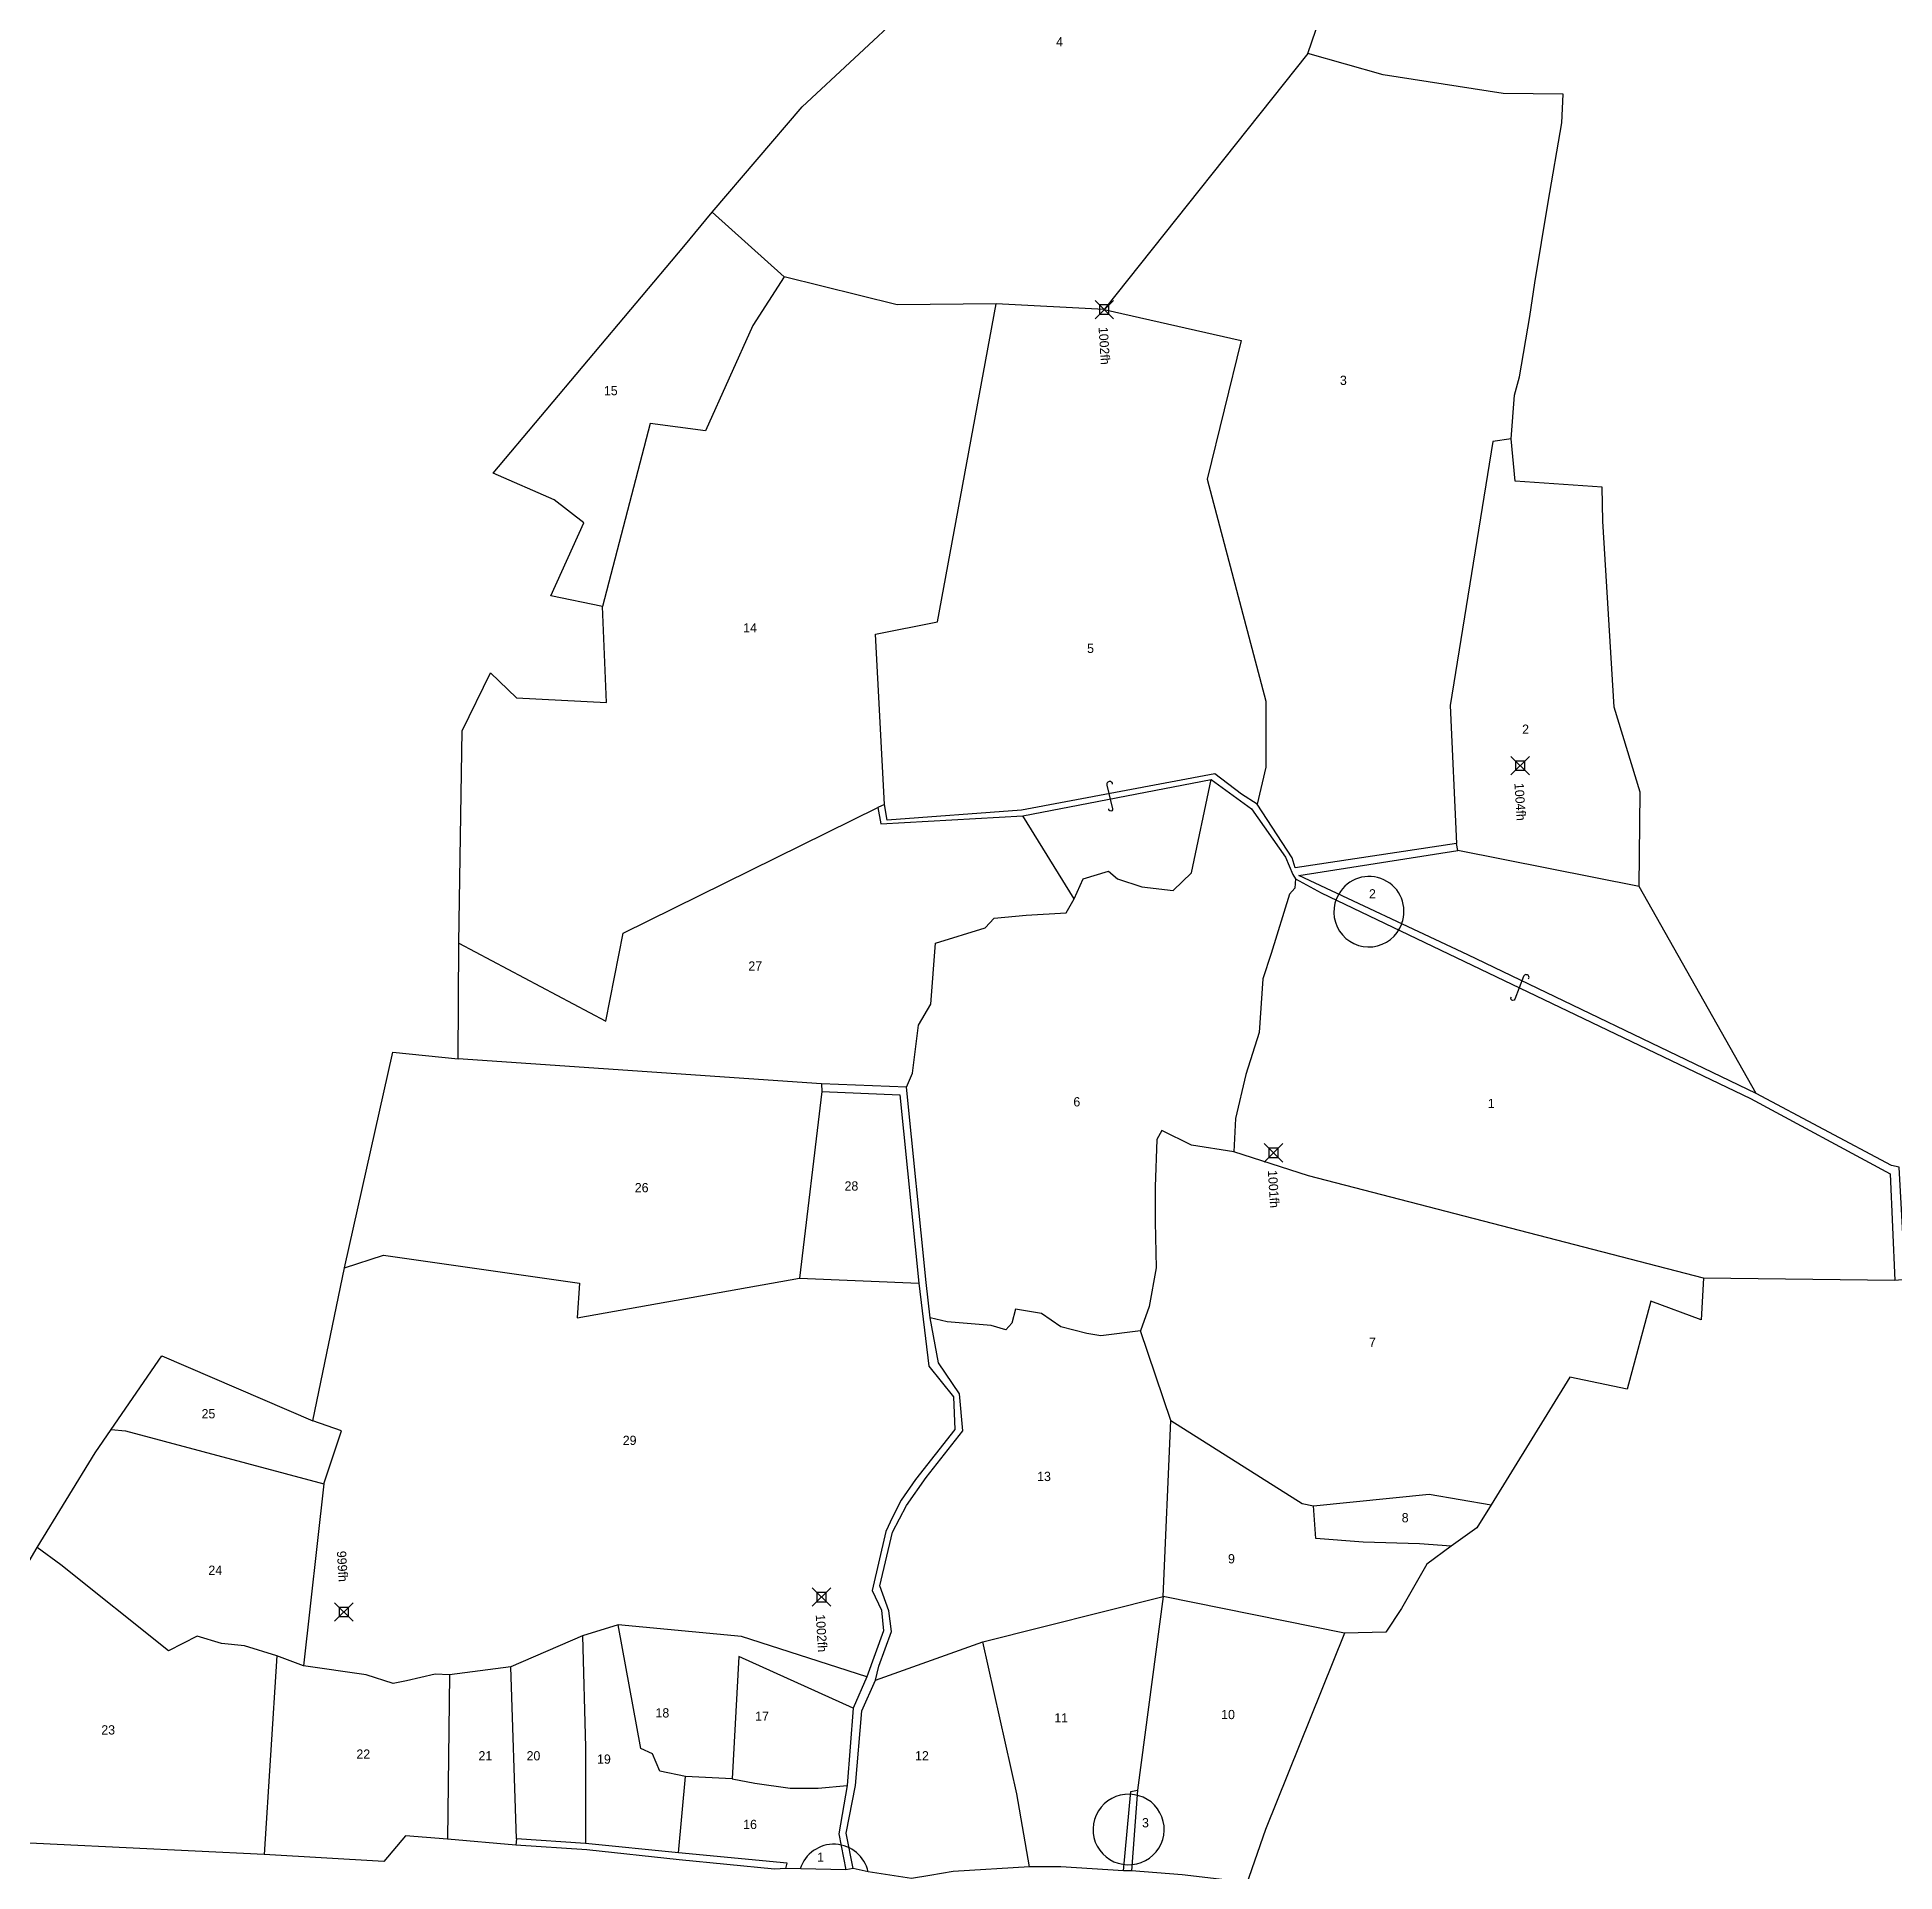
# Model space of a CAD drawing. Extents: x 148866 to 150624, y 179035 to 180807.
# Drawn here: x 149208 to 150212, y 179256 to 180248 of the extents above; entities that cross this region are included whole.
import ezdxf

# ---------------------------------------------------------------- set-up
doc = ezdxf.new("R2010")
doc.units = 0
doc.header["$MEASUREMENT"] = 0
doc.header["$PDMODE"] = 67
doc.header["$PDSIZE"] = 5
for name, color, linetype in [('BORDER-B', 3, 'CONTINUOUS'), ('IMAGE', 7, 'CONTINUOUS'), ('LINK', 4, 'CONTINUOUS'), ('NO', 1, 'CONTINUOUS'), ('PARCEL', 6, 'CONTINUOUS'), ('ROAD', 2, 'CONTINUOUS'), ('TRIG-P', 2, 'CONTINUOUS'), ('TRIG-T', 1, 'CONTINUOUS')]:
    doc.layers.add(name, color=color, linetype=linetype)
picture_1 = doc.add_image_def('image1.tif', size_in_pixel=(8274, 8342))

msp = doc.modelspace()

# ---------------------------------------------------------------- texts
at = {"layer": 'NO'}
for s, p in [('4', (149758.9, 180243.2)), ('3', (149912.3, 180060.2)), ('15', (149514.4, 180054.6)), ('14', (149589.7, 179926.4)), ('5', (149775.6, 179915.3)), ('2', (150010.8, 179871.6)), ('2', (149928, 179782.6)), ('27', (149592.5, 179743.6)), ('6', (149768.2, 179670.2)), ('1', (149992.2, 179669.3)), ('26', (149531.1, 179623.8)), ('28', (149644.5, 179624.7)), ('7', (149928, 179540.2)), ('25', (149296.9, 179501.6)), ('29', (149524.6, 179487.2)), ('13', (149748.6, 179467.7)), ('8', (149945.7, 179445.4)), ('24', (149300.6, 179417)), ('9', (149851.8, 179423.2)), ('18', (149542.3, 179339.9)), ('17', (149596.2, 179338.1)), ('11', (149757.9, 179337.2)), ('10', (149848.1, 179339)), ('23', (149242.7, 179330.7)), ('22', (149380.6, 179317.6)), ('21', (149446.6, 179316.7)), ('20', (149472.6, 179316.7)), ('12', (149682.6, 179316.7)), ('19', (149510.7, 179314.9)), ('16', (149589.7, 179279.6)), ('3', (149805.3, 179280.5)), ('1', (149629.7, 179261.9))]:
    msp.add_text(s, height=5, dxfattribs=at).set_placement(p)
at = {"layer": 'TRIG-T'}
for s, p in [('1002fh', (149781.8, 180091.4)), ('1004fh', (150006.6, 179844.9)), ('1001fh', (149873.3, 179635.6)), ('999fh', (149370, 179429.8)), ('1002fh', (149628.9, 179395.5))]:
    msp.add_text(s, height=5, rotation=273.5789, dxfattribs=at).set_placement(p)

# ---------------------------------------------------------------- linework, layer by layer
at = {"layer": 'BORDER-B'}
for points in [[(150218.4, 179576.6), (150212.3, 179576.1), (150108.8, 179577.3), (150107.6, 179554.9), (150080.4, 179564.9), (150067.5, 179517.4), (150036.5, 179523.9), (149994, 179454.9), (149986.3, 179442.5), (149972.5, 179432.5), (149959.2, 179422.8), (149945.6, 179398.9), (149937.2, 179386), (149914.7, 179385.4), (149872, 179279.3), (149861.6, 179249.2), (149853.1, 179251.8), (149827.1, 179254.8), (149799.7, 179257.1), (149795.3, 179257.1), (149761.4, 179259.2), (149744.5, 179259.2), (149703.3, 179256.6), (149690.6, 179254.5), (149680.6, 179252.9), (149657.3, 179256.5), (149649.1, 179258.2), (149645.2, 179257.6), (149612.8, 179258.2), (149606.6, 179257.9), (149555, 179263), (149505.1, 179268.3), (149466.8, 179270.9), (149429.9, 179274.2), (149407.2, 179276), (149395.4, 179262.1), (149330.8, 179265.9), (149144.1, 179274.8), (149058.5, 179279.6), (149152.9, 179338), (149208, 179431.7), (149239.4, 179482.9), (149248, 179495.6), (149275.4, 179535.4), (149357.1, 179500.3), (149374.2, 179582.9), (149400.3, 179699.6), (149435.7, 179696), (149436, 179758.5), (149436.3, 179781.8), (149437.8, 179873.3), (149453.1, 179904.5), (149467.2, 179891), (149515.8, 179888.5), (149513.7, 179940.4), (149485.7, 179946.2), (149503.5, 179985.7), (149487.5, 179998), (149454.5, 180012.5), (149557.6, 180135.1), (149572.9, 180153.6), (149621.5, 180210.5), (149678.1, 180263.1), (149687.7, 180271.7), (149749.4, 180327.2), (149848.5, 180416.5)], [(150218.4, 179576.6), (150217.5, 179585.2), (150214.6, 179637.4), (150210.5, 179638.3), (150137.3, 179677.1), (150074, 179789.1), (150074.6, 179840), (150060.6, 179886.1), (150054.5, 179986.6), (150054.1, 180005), (150007.1, 180008.2), (150004.8, 180031.1), (150006.7, 180054.6), (150009.3, 180064.5), (150015, 180097.2), (150017.6, 180115.4), (150024.9, 180159), (150032.2, 180201.9), (150033, 180217.4), (150000.6, 180217.7), (149935.6, 180227.9), (149894.9, 180239.4), (149918.5, 180308.4), (149862.8, 180335.4), (149879.3, 180373), (149848.5, 180416.5)]]:
    msp.add_lwpolyline(points, dxfattribs=at)
at = {"layer": 'LINK'}
for points in [[(149789.4, 179844.4, 1.100854), (149786.3, 179843.9), (149789.4, 179831.1, -1.144584), (149787.3, 179831)], [(150014.3, 179739.1, 1.100854), (150011.5, 179740.4), (150006.8, 179728.1, -1.144584), (150005, 179729.2)]]:
    msp.add_lwpolyline(points, format="xyb", dxfattribs=at)
at = {"layer": 'PARCEL'}
for points in [[(149894.9, 180239.4), (149784.9, 180100.9), (149726.5, 180104), (149673, 180103.5), (149611.8, 180118.7), (149572.9, 180153.6)], [(149611.8, 180118.7), (149594.9, 180092.4), (149569.4, 180035.3), (149539.5, 180039.3), (149513.7, 179940.4)], [(149666.1, 179833.4), (149661.3, 179925.4), (149694.7, 179932.1), (149726.5, 180104)], [(149784.9, 180100.9), (149858.9, 180084.2), (149840.6, 180009.2), (149872.3, 179889.3), (149872.3, 179853.6), (149867.5, 179833.6)], [(150004.8, 180031.1), (149994.9, 180029.7), (149971.9, 179887), (149975.3, 179812.3)], [(149768.7, 179782.5), (149773.5, 179793.3), (149787.2, 179797.3), (149792, 179793.3), (149805.2, 179788.9), (149822.1, 179786.9), (149832.1, 179796.5), (149842.6, 179846.9)], [(149436, 179758.5), (149515.4, 179716.2), (149524.9, 179763.8), (149662.4, 179831.7)], [(149678, 179680.7), (149681.2, 179688.2), (149684.4, 179714.2), (149691.2, 179725.5), (149693.6, 179758.4), (149720.5, 179766.8), (149725.3, 179772), (149742.6, 179773.6), (149764.3, 179774.8), (149768.7, 179782.5), (149740.8, 179827.3)], [(150074, 179789.1), (149976, 179808.5)], [(149888.2, 179793.2), (149887.9, 179788.1), (149885.1, 179784.9), (149875.1, 179752.8), (149870.7, 179739.1), (149868.7, 179710.2), (149861.4, 179687.4), (149855.8, 179663.7), (149855, 179645.6), (149832.1, 179649.2), (149816.1, 179657.2), (149813.3, 179652.4), (149812.5, 179626.7), (149812.5, 179607.9), (149812.9, 179583), (149809.2, 179562.1), (149804.4, 179548.9), (149783.1, 179546.2), (149775.5, 179547.4), (149761.4, 179551), (149751, 179558.2), (149736.9, 179560.6), (149734.9, 179553), (149731.7, 179549.4), (149723.7, 179551.8), (149700, 179553.8), (149690.7, 179555.9)], [(149632, 179682.5), (149435.7, 179696)], [(149632.3, 179678.3), (149620.1, 179577.3)], [(150108.8, 179577.3), (149895.3, 179632.6), (149855, 179645.6)], [(149374.2, 179582.9), (149395.2, 179589.8), (149501.2, 179574.7), (149499.9, 179555.9), (149620.1, 179577.3), (149684.7, 179574.7)], [(149661.3, 179360.1), (149719.3, 179380.8), (149816.8, 179405.3), (149820.9, 179500.4), (149804.4, 179548.9)], [(149248, 179495.6), (149255.7, 179494.8), (149363, 179466.2), (149352, 179367.9)], [(149363, 179466.2), (149372.6, 179494.8), (149357.1, 179500.3)], [(149820.9, 179500.4), (149891.9, 179455.5), (149898, 179454.3), (149960.6, 179460.7), (149994, 179454.9)], [(149972.5, 179432.5), (149955.4, 179433.8), (149924.9, 179434.6), (149899.2, 179436.6), (149898, 179454.3)], [(149337.5, 179373.2), (149320.2, 179378.6), (149307.7, 179379.9), (149294.6, 179383.9), (149279.1, 179376), (149220.8, 179422.4), (149208, 179431.7)], [(149816.8, 179405.3), (149802.8, 179300.7)], [(149914.7, 179385.4), (149816.8, 179405.3)], [(149656.6, 179361.9), (149588.7, 179383.7), (149522.2, 179389.9), (149502.8, 179384), (149464, 179367.2), (149431, 179362.9), (149423.1, 179363.3), (149407.7, 179359.7), (149400.4, 179358.3), (149385.9, 179362.9), (149352, 179367.9), (149337.5, 179373.2), (149330.8, 179265.9)], [(149502.8, 179384), (149504.5, 179323.8), (149504.5, 179271.8)], [(149554.8, 179266.8), (149558.5, 179308), (149544.6, 179310.9), (149540.7, 179320.2), (149534.4, 179323.1), (149522.2, 179389.9)], [(149649.2, 179345), (149587.4, 179372.8), (149583.8, 179306.7), (149558.5, 179308)], [(149744.5, 179259.2), (149737.7, 179298.7), (149719.3, 179380.8)], [(149431, 179362.9), (149429.9, 179274.2)], [(149467.1, 179274.3), (149464, 179367.2)], [(149583.8, 179306.7), (149596, 179304.4), (149615.1, 179301.7), (149630.2, 179301.7), (149646, 179303.2)]]:
    msp.add_lwpolyline(points, dxfattribs=at)
for centre, radius, start, end in [((149928.1, 179775.7), 18.8, 338.9421, 150.6949), ((149927.9, 179775.3), 18.9, 149.4191, 340.2179), ((149797.8, 179279.3), 19, 95.1909, 276.3318), ((149798.3, 179279.4), 19, 275.0266, 96.4961), ((149638.7, 179252.4), 19, 12.2147, 162.7126)]:
    msp.add_arc(centre, radius, start, end, dxfattribs=at)
at = {"layer": 'ROAD'}
for points in [[(150137.3, 179677.1), (149981.4, 179752.1), (149890.1, 179795), (149976, 179808.5), (149975.3, 179812.3), (149888.1, 179799.1), (149886.4, 179804.5), (149867.5, 179833.6), (149859, 179839), (149844.6, 179849.9), (149740.2, 179830.3), (149667.5, 179824.9), (149666.1, 179833.4), (149662.4, 179831.7), (149664.1, 179822.9), (149740.8, 179827.3), (149842.6, 179846.9), (149864.5, 179831), (149882.8, 179805), (149886.9, 179795.5), (149888.2, 179793.2), (149902.1, 179785.7), (150134.2, 179674.4), (150209.7, 179633.7), (150212.3, 179576.1)], [(149649.1, 179258.2), (149645.4, 179277.4), (149650.4, 179303.2), (149653.9, 179343.5), (149661.3, 179360.1), (149663.1, 179367.6), (149669.8, 179386.3), (149668.4, 179397.6), (149663.5, 179411), (149670.5, 179440), (149678, 179454.5), (149688.6, 179469.7), (149708.4, 179494.8), (149706.6, 179514.9), (149695.3, 179531.6), (149690.7, 179555.9), (149688.6, 179575), (149678, 179680.7), (149632, 179682.5), (149632.3, 179678.3), (149674.4, 179676.5), (149684.7, 179574.7), (149690, 179529.8), (149703.4, 179513.2), (149704.1, 179495.5), (149682.9, 179468.6), (149675.1, 179457.3), (149670.5, 179448.1), (149666.9, 179440.4), (149659.5, 179408.6), (149664.4, 179398), (149665.5, 179386.7), (149656.6, 179361.9), (149649.2, 179345), (149646, 179303.2), (149641.4, 179277.1), (149645.2, 179257.6)], [(149795.3, 179257.1), (149799.2, 179299.9), (149802.8, 179300.7)], [(149802.8, 179300.7), (149799.7, 179257.1)], [(149612.8, 179258.2), (149613.5, 179261.2), (149554.8, 179266.8), (149504.5, 179271.8), (149467.1, 179274.3), (149466.8, 179270.9)]]:
    msp.add_lwpolyline(points, dxfattribs=at)
at = {"layer": 'TRIG-P'}
for p in [(149784.9, 180100.9), (150009.7, 179854.4), (149876.4, 179645.1), (149632, 179405), (149373.8, 179396.9)]:
    msp.add_point(p, dxfattribs=at)

msp.set_redraw_order([(e.dxf.handle, doc.entitydb.next_handle()) for e in msp.query("TEXT MTEXT ATTDEF DIMENSION ARC_DIMENSION")])  # texts and dimensions are drawn at this point

# ---------------------------------------------------------------- pictures from other files: only their frames are drawn
at = {"layer": 'IMAGE'}
image = msp.add_image(picture_1, insert=(148866.4, 179035.5), size_in_units=(1757.4, 1771.9), dxfattribs=at)
image.dxf.flags = 15

doc.saveas('drawing.dxf')
